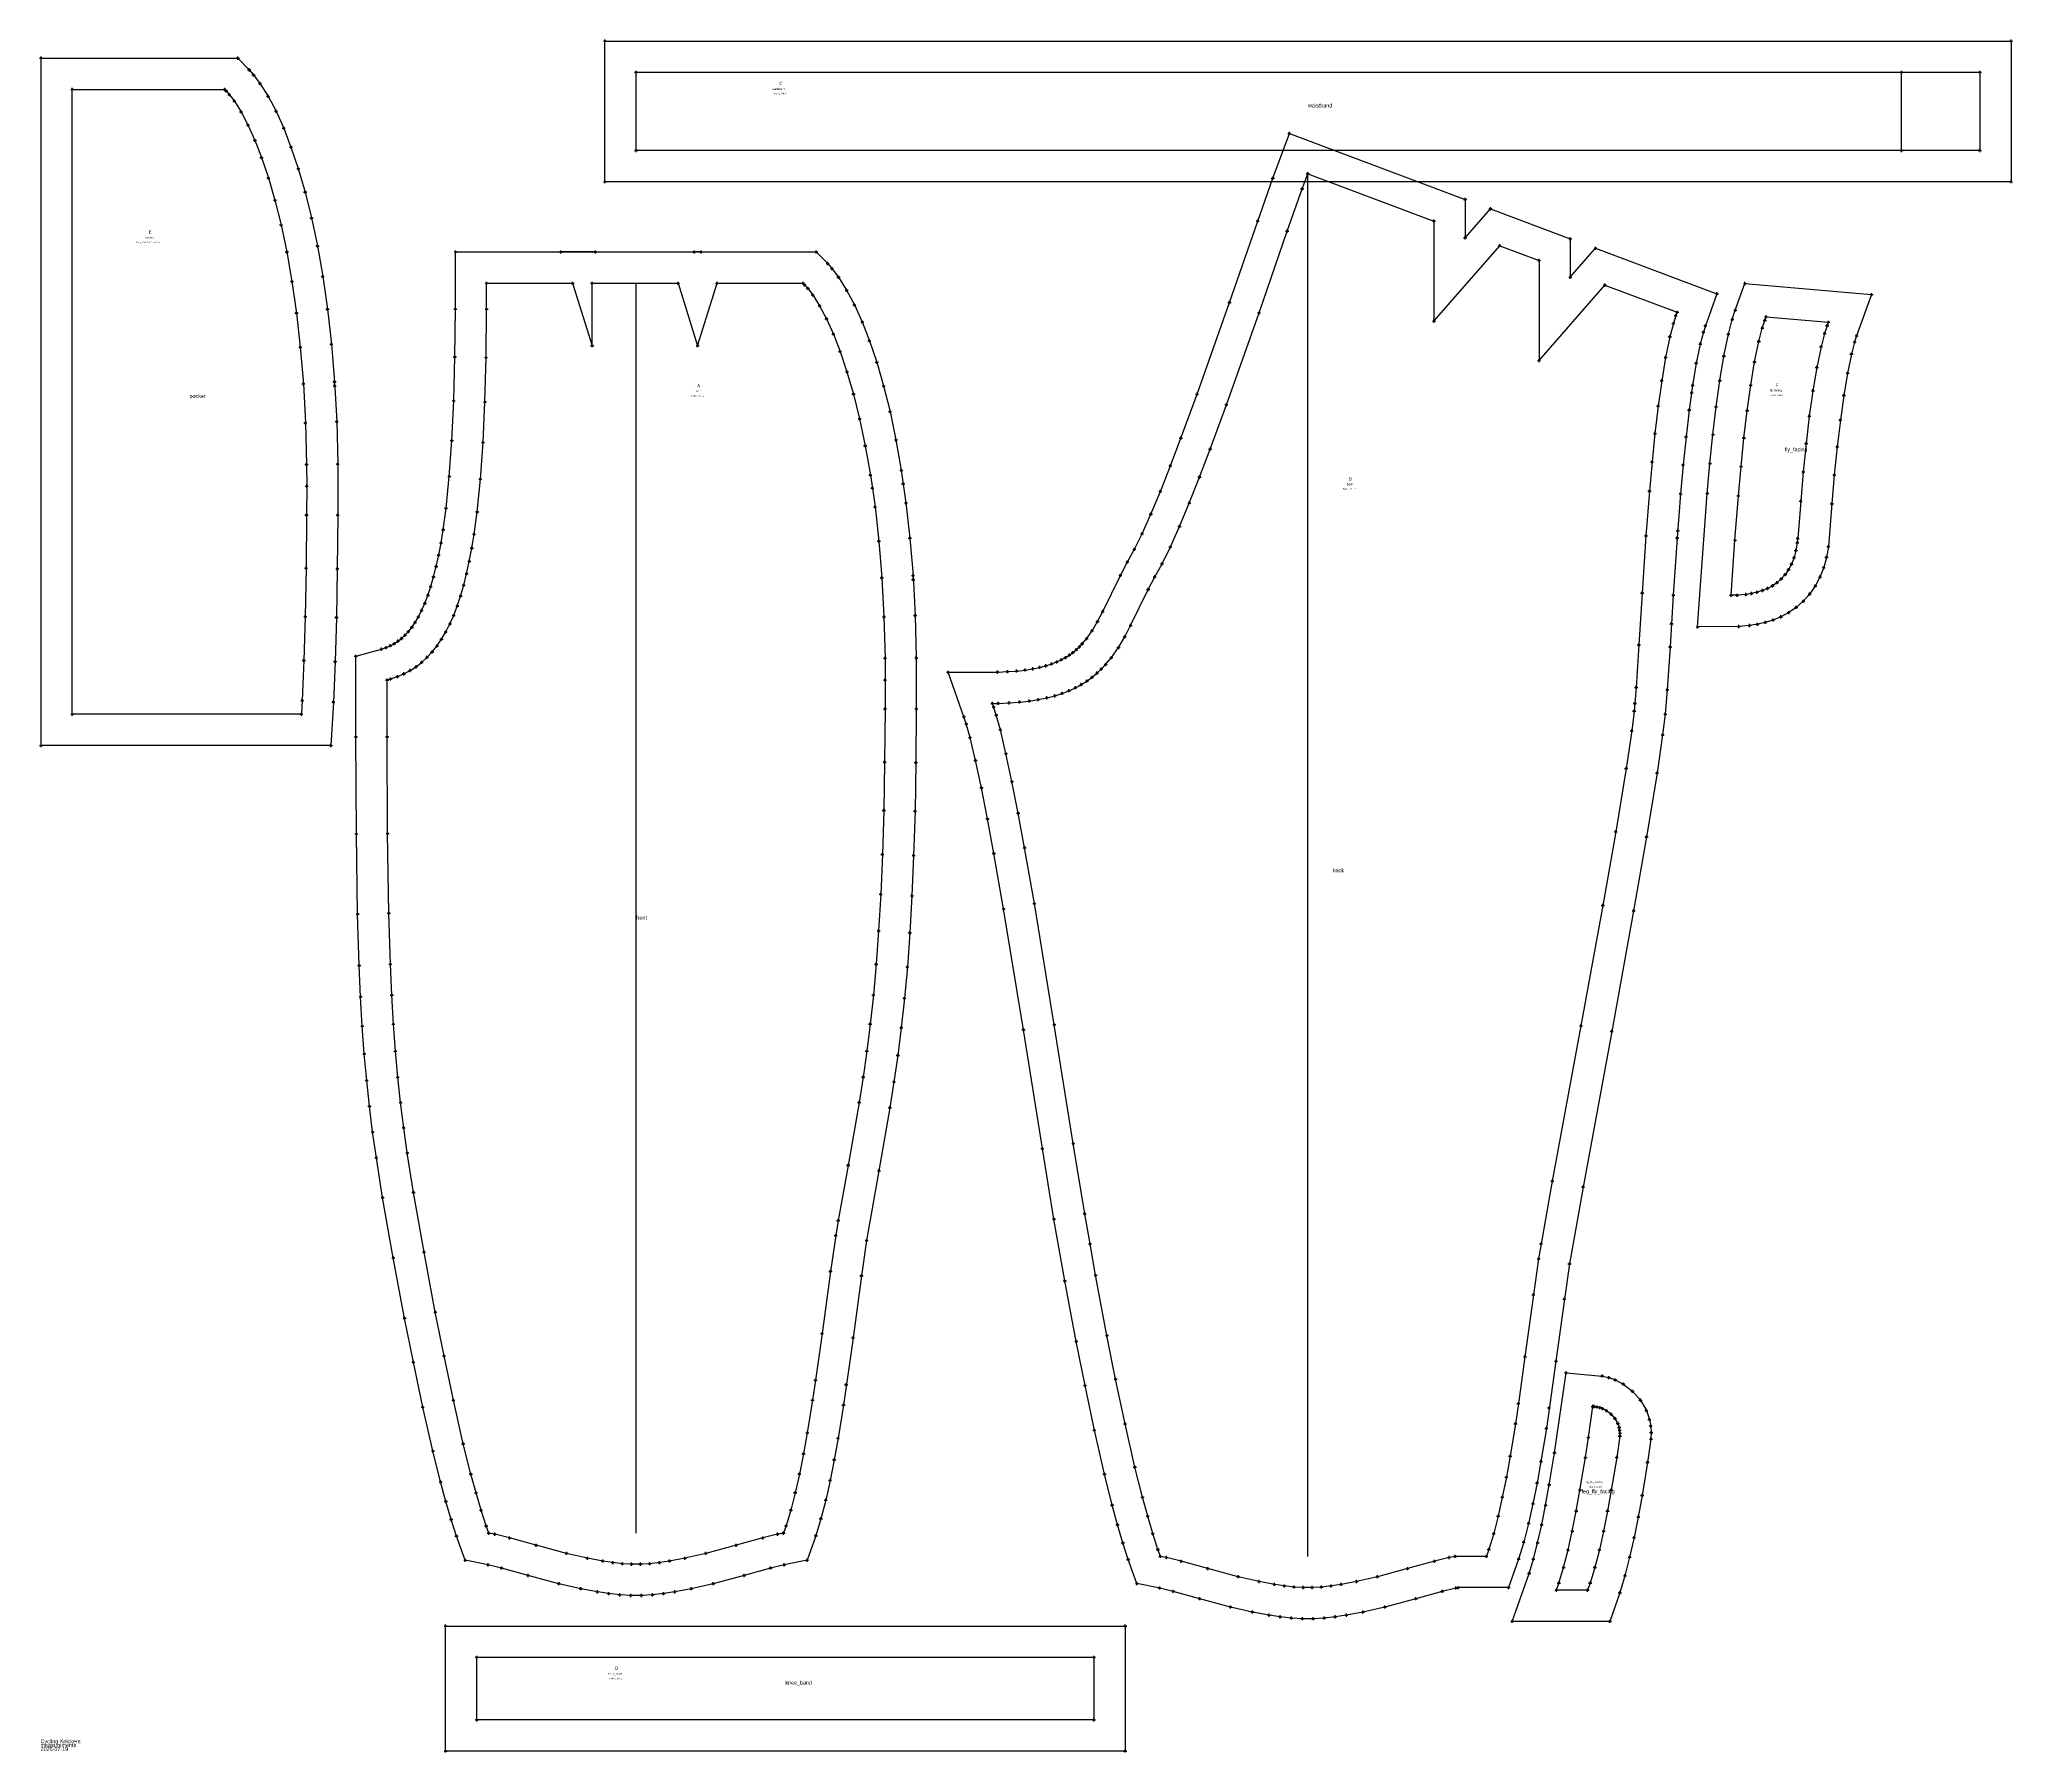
# Model space of a CAD drawing. Extents: x -1 to 1262, y -1 to 1096.
import ezdxf

# ---------------------------------------------------------------- set-up
doc = ezdxf.new("R2010")
doc.units = 0
doc.header["$PDMODE"] = 34
for name, color, linetype in [('1', 250, 'CONTINUOUS'), ('14', 250, 'CONTINUOUS'), ('15', 250, 'CONTINUOUS'), ('2', 250, 'CONTINUOUS'), ('3', 250, 'CONTINUOUS'), ('4', 250, 'CONTINUOUS'), ('7', 250, 'CONTINUOUS'), ('8', 250, 'CONTINUOUS'), ('80', 250, 'CONTINUOUS'), ('84', 250, 'CONTINUOUS'), ('85', 250, 'CONTINUOUS'), ('87', 250, 'CONTINUOUS')]:
    doc.layers.add(name, color=color, linetype=linetype)
doc.styles.add('YU GOTHIC UI', font='YU GOTHIC UI')
doc.styles.add('YU GOTHIC UI_BOLD', font='YU GOTHIC UI')

# ---------------------------------------------------------------- blocks, each defined once
blk = doc.blocks.new('FRONT')
at = {"layer": '1'}
blk.add_lwpolyline([(265.6, 959.5), (355.2, 959.5), (333, 959.5), (422.7, 959.5), (418.3, 959.5), (496.5, 959.5), (503.8, 952.1), (506.6, 948.8), (510.7, 943.4), (515.9, 935.1), (520.9, 925.6), (525.9, 914.7), (530.5, 902.7), (535.2, 888.9), (539.6, 873.8), (543.7, 857.3), (547.5, 839.3), (550.9, 819.8), (553.9, 798.9), (556.4, 776.4), (558.4, 752.4), (559.8, 726.8), (560.5, 699.7), (560.5, 667), (560.2, 632.7), (559.7, 601.6), (558.8, 573.2), (557.7, 547.4), (556.4, 523.7), (554.8, 501.9), (552.9, 481.8), (550.9, 463), (548.7, 445.3), (546.2, 428.3), (543.6, 411.8), (536.6, 371.4), (528.7, 326.7), (525.4, 304.2), (520, 264.5), (513.9, 221.4), (510.4, 200.2), (507.9, 186.4), (505.3, 173.2), (502.5, 160.6), (499.4, 148.7), (496.2, 137.8), (490.6, 122.1), (476, 119.2), (467.2, 117.1), (450.3, 112.4), (430.5, 107.1), (416.5, 103.9), (405.9, 101.9), (398.7, 100.8), (391.7, 100), (384.6, 99.6), (377.7, 99.6), (370.7, 100), (363.6, 100.8), (356.4, 101.9), (345.8, 103.9), (331.8, 107.1), (312, 112.4), (295.1, 117.1), (286.4, 119.2), (271.8, 122.1), (266.2, 137.6), (262.8, 148.2), (259.4, 159.8), (256, 172.3), (251.1, 192.1), (244.6, 220.2), (238.6, 248.9), (233, 277.1), (225.7, 315.8), (218.9, 354.3), (214.9, 379.8), (212.5, 396.3), (210.5, 412.7), (208.7, 429.3), (207.2, 446.3), (205.9, 464), (204.8, 482.8), (203.9, 502.8), (202.9, 535.7), (202.1, 587.1), (201.8, 649.1), (201.8, 700.7), (218.1, 705.3), (221.1, 706.3), (223.8, 707.5), (226.3, 708.8), (228.7, 710.4), (231, 712.1), (233.2, 714.2), (235.4, 716.5), (237.6, 719.2), (239.7, 722.4), (241.8, 725.9), (243.9, 730), (245.9, 734.6), (247.9, 739.7), (249.7, 745.3), (251.5, 751.5), (253.2, 758.2), (254.8, 765.5), (256.3, 773.3), (257.7, 781.7), (259.5, 795.5), (261.6, 815.9), (263.2, 838.8), (264.4, 864.2), (265.1, 892.3), (265.5, 923), (265.6, 959.5)], close=True, dxfattribs=at)
at = {"layer": '14'}
blk.add_lwpolyline([(285.5, 939.5), (340.5, 939.5), (353, 899.5), (353, 939.5), (408, 939.5), (420.5, 899.5), (433, 939.5), (488, 939.5), (489, 938.5), (491.1, 936.2), (494.2, 932), (498.6, 925.1), (503, 916.8), (507.4, 907), (511.7, 895.9), (516.1, 882.9), (520.3, 868.6), (524.2, 852.8), (527.8, 835.5), (531.1, 816.7), (532.4, 808.4), (534.1, 796.3), (536.5, 774.4), (538.4, 751), (539.8, 726), (540.5, 699.5), (540.5, 685.5), (540.5, 667.1), (540.2, 633), (539.7, 602.1), (538.8, 573.9), (537.7, 548.4), (536.4, 525), (534.8, 503.6), (533, 483.8), (531, 465.3), (528.8, 447.9), (526.5, 431.3), (523.9, 415.1), (516.9, 374.9), (510.5, 339.5), (508.9, 329.9), (505.6, 307), (500.2, 267.2), (496, 237.3), (494.1, 224.5), (490.7, 203.6), (488.3, 190.2), (485.7, 177.3), (483, 165.3), (480.2, 154.1), (477.1, 144.1), (475.5, 139.5), (471.7, 138.8), (462.2, 136.4), (445.1, 131.7), (425.7, 126.5), (412.4, 123.4), (402.5, 121.6), (396.1, 120.6), (389.9, 119.9), (384, 119.6), (378.3, 119.6), (372.4, 119.9), (366.2, 120.6), (359.8, 121.6), (350, 123.4), (336.7, 126.5), (317.2, 131.7), (300.2, 136.4), (290.7, 138.8), (286.8, 139.5), (285.2, 144.1), (281.9, 154.1), (278.7, 165.3), (275.4, 177.3), (270.5, 196.7), (264.2, 224.5), (258.2, 252.9), (252.6, 280.9), (245.4, 319.4), (238.7, 357.6), (234.7, 382.8), (232.4, 399), (230.4, 415.1), (228.6, 431.3), (227.1, 447.9), (225.8, 465.3), (224.8, 483.8), (223.9, 503.6), (222.9, 536.2), (222.1, 587.3), (221.8, 649.2), (221.8, 685.5), (224, 686.2), (228.4, 687.7), (232.5, 689.5), (236.5, 691.6), (240.3, 694), (243.9, 696.8), (247.3, 700), (250.6, 703.5), (253.7, 707.3), (256.6, 711.6), (259.3, 716.3), (262, 721.4), (264.4, 726.9), (266.7, 732.9), (268.8, 739.3), (270.8, 746.2), (272.7, 753.6), (274.4, 761.5), (276, 769.9), (277.4, 778.8), (279.4, 793.1), (281.5, 814.2), (283.2, 837.6), (284.4, 863.5), (285.1, 891.9), (285.5, 922.9), (285.5, 939.5)], close=True, dxfattribs=at)
at = {"layer": '2'}
for p in [(265.6, 959.5), (265.6, 959.5), (333, 959.5), (355.2, 959.5), (418.3, 959.5), (422.7, 959.5), (496.5, 959.5), (285.5, 939.5), (285.5, 939.5), (340.5, 939.5), (353, 939.5), (408, 939.5), (433, 939.5), (488, 939.5), (265.5, 923), (285.5, 922.9), (353, 899.5), (420.5, 899.5), (530.5, 902.7), (511.7, 895.9), (532.4, 808.4), (550.9, 819.8), (538.4, 751), (558.4, 752.4), (201.8, 700.7), (560.5, 699.7), (221.8, 685.5), (540.5, 685.5), (536.6, 371.4), (510.5, 339.5), (225.7, 315.8), (245.4, 319.4), (520, 264.5), (496, 237.3), (286.8, 139.5), (475.5, 139.5), (271.8, 122.1), (384, 119.6), (490.6, 122.1), (384.6, 99.6)]:
    blk.add_point(p, dxfattribs=at)
at = {"layer": '3'}
for p in [(503.8, 952.1), (506.6, 948.8), (489, 938.5), (491.1, 936.2), (510.7, 943.4), (515.9, 935.1), (494.2, 932), (498.6, 925.1), (520.9, 925.6), (503, 916.8), (525.9, 914.7), (507.4, 907), (265.1, 892.3), (285.1, 891.9), (535.2, 888.9), (516.1, 882.9), (539.6, 873.8), (264.4, 864.2), (284.4, 863.5), (520.3, 868.6), (524.2, 852.8), (543.7, 857.3), (263.2, 838.8), (283.2, 837.6), (527.8, 835.5), (547.5, 839.3), (261.6, 815.9), (281.5, 814.2), (531.1, 816.7), (534.1, 796.3), (553.9, 798.9), (259.5, 795.5), (279.4, 793.1), (256.3, 773.3), (257.7, 781.7), (277.4, 778.8), (536.5, 774.4), (556.4, 776.4), (253.2, 758.2), (254.8, 765.5), (274.4, 761.5), (276, 769.9), (249.7, 745.3), (251.5, 751.5), (270.8, 746.2), (272.7, 753.6), (245.9, 734.6), (247.9, 739.7), (266.7, 732.9), (268.8, 739.3), (239.7, 722.4), (241.8, 725.9), (243.9, 730), (262, 721.4), (264.4, 726.9), (539.8, 726), (559.8, 726.8), (223.8, 707.5), (226.3, 708.8), (228.7, 710.4), (231, 712.1), (233.2, 714.2), (235.4, 716.5), (237.6, 719.2), (253.7, 707.3), (256.6, 711.6), (259.3, 716.3), (218.1, 705.3), (221.1, 706.3), (243.9, 696.8), (247.3, 700), (250.6, 703.5), (540.5, 699.5), (224, 686.2), (228.4, 687.7), (232.5, 689.5), (236.5, 691.6), (240.3, 694), (540.5, 667.1), (560.5, 667), (201.8, 649.1), (221.8, 649.2), (540.2, 633), (560.2, 632.7), (539.7, 602.1), (559.7, 601.6), (202.1, 587.1), (222.1, 587.3), (538.8, 573.9), (558.8, 573.2), (537.7, 548.4), (557.7, 547.4), (202.9, 535.7), (222.9, 536.2), (536.4, 525), (556.4, 523.7), (203.9, 502.8), (223.9, 503.6), (534.8, 503.6), (554.8, 501.9), (204.8, 482.8), (224.8, 483.8), (533, 483.8), (552.9, 481.8), (205.9, 464), (225.8, 465.3), (531, 465.3), (550.9, 463), (207.2, 446.3), (227.1, 447.9), (528.8, 447.9), (548.7, 445.3), (228.6, 431.3), (526.5, 431.3), (208.7, 429.3), (546.2, 428.3), (210.5, 412.7), (230.4, 415.1), (523.9, 415.1), (543.6, 411.8), (212.5, 396.3), (232.4, 399), (214.9, 379.8), (234.7, 382.8), (516.9, 374.9), (218.9, 354.3), (238.7, 357.6), (508.9, 329.9), (528.7, 326.7), (505.6, 307), (525.4, 304.2), (252.6, 280.9), (233, 277.1), (500.2, 267.2), (258.2, 252.9), (238.6, 248.9), (244.6, 220.2), (264.2, 224.5), (494.1, 224.5), (513.9, 221.4), (490.7, 203.6), (251.1, 192.1), (270.5, 196.7), (488.3, 190.2), (510.4, 200.2), (275.4, 177.3), (485.7, 177.3), (507.9, 186.4), (256, 172.3), (278.7, 165.3), (483, 165.3), (505.3, 173.2), (259.4, 159.8), (281.9, 154.1), (480.2, 154.1), (502.5, 160.6), (262.8, 148.2), (285.2, 144.1), (477.1, 144.1), (499.4, 148.7), (266.2, 137.6), (290.7, 138.8), (300.2, 136.4), (317.2, 131.7), (336.7, 126.5), (425.7, 126.5), (445.1, 131.7), (462.2, 136.4), (471.7, 138.8), (496.2, 137.8), (286.4, 119.2), (295.1, 117.1), (350, 123.4), (359.8, 121.6), (366.2, 120.6), (372.4, 119.9), (378.3, 119.6), (389.9, 119.9), (396.1, 120.6), (402.5, 121.6), (412.4, 123.4), (467.2, 117.1), (476, 119.2), (312, 112.4), (331.8, 107.1), (345.8, 103.9), (356.4, 101.9), (405.9, 101.9), (416.5, 103.9), (430.5, 107.1), (450.3, 112.4), (363.6, 100.8), (370.7, 100), (377.7, 99.6), (391.7, 100), (398.7, 100.8)]:
    blk.add_point(p, dxfattribs=at)
at = {"layer": '4'}
for p in [(530.5, 902.7, 10), (558.5, 749.8, 10)]:
    blk.add_point(p, dxfattribs=at)
at = {"layer": '7'}
blk.add_line((381.2, 139.5), (381.2, 939.5), dxfattribs=at)
at = {"layer": '80'}
for p in [(552.1, 811.2, 10), (515.6, 234.5, 10)]:
    blk.add_point(p, dxfattribs=at)
at = {"layer": '84'}
blk.add_lwpolyline([(265.6, 959.5), (355.2, 959.5), (333, 959.5), (422.7, 959.5), (418.3, 959.5), (496.5, 959.5), (503.8, 952.1), (506.6, 948.8), (510.7, 943.4), (515.9, 935.1), (520.9, 925.6), (525.9, 914.7), (530.5, 902.7), (535.2, 888.9), (539.6, 873.8), (543.7, 857.3), (547.5, 839.3), (550.9, 819.8), (553.9, 798.9), (556.4, 776.4), (558.4, 752.4), (559.8, 726.8), (560.5, 699.7), (560.5, 667), (560.2, 632.7), (559.7, 601.6), (558.8, 573.2), (557.7, 547.4), (556.4, 523.7), (554.8, 501.9), (552.9, 481.8), (550.9, 463), (548.7, 445.3), (546.2, 428.3), (543.6, 411.8), (536.6, 371.4), (528.7, 326.7), (525.4, 304.2), (520, 264.5), (513.9, 221.4), (510.4, 200.2), (507.9, 186.4), (505.3, 173.2), (502.5, 160.6), (499.4, 148.7), (496.2, 137.8), (490.6, 122.1), (476, 119.2), (467.2, 117.1), (450.3, 112.4), (430.5, 107.1), (416.5, 103.9), (405.9, 101.9), (398.7, 100.8), (391.7, 100), (384.6, 99.6), (377.7, 99.6), (370.7, 100), (363.6, 100.8), (356.4, 101.9), (345.8, 103.9), (331.8, 107.1), (312, 112.4), (295.1, 117.1), (286.4, 119.2), (271.8, 122.1), (266.2, 137.6), (262.8, 148.2), (259.4, 159.8), (256, 172.3), (251.1, 192.1), (244.6, 220.2), (238.6, 248.9), (233, 277.1), (225.7, 315.8), (218.9, 354.3), (214.9, 379.8), (212.5, 396.3), (210.5, 412.7), (208.7, 429.3), (207.2, 446.3), (205.9, 464), (204.8, 482.8), (203.9, 502.8), (202.9, 535.7), (202.1, 587.1), (201.8, 649.1), (201.8, 700.7), (218.1, 705.3), (221.1, 706.3), (223.8, 707.5), (226.3, 708.8), (228.7, 710.4), (231, 712.1), (233.2, 714.2), (235.4, 716.5), (237.6, 719.2), (239.7, 722.4), (241.8, 725.9), (243.9, 730), (245.9, 734.6), (247.9, 739.7), (249.7, 745.3), (251.5, 751.5), (253.2, 758.2), (254.8, 765.5), (256.3, 773.3), (257.7, 781.7), (259.5, 795.5), (261.6, 815.9), (263.2, 838.8), (264.4, 864.2), (265.1, 892.3), (265.5, 923), (265.6, 959.5)], close=True, dxfattribs=at)
at = {"layer": '87'}
blk.add_lwpolyline([(285.5, 939.5), (340.5, 939.5), (353, 899.5), (353, 939.5), (408, 939.5), (420.5, 899.5), (433, 939.5), (488, 939.5), (489, 938.5), (491.1, 936.2), (494.2, 932), (498.6, 925.1), (503, 916.8), (507.4, 907), (511.7, 895.9), (516.1, 882.9), (520.3, 868.6), (524.2, 852.8), (527.8, 835.5), (531.1, 816.7), (532.4, 808.4), (534.1, 796.3), (536.5, 774.4), (538.4, 751), (539.8, 726), (540.5, 699.5), (540.5, 685.5), (540.5, 667.1), (540.2, 633), (539.7, 602.1), (538.8, 573.9), (537.7, 548.4), (536.4, 525), (534.8, 503.6), (533, 483.8), (531, 465.3), (528.8, 447.9), (526.5, 431.3), (523.9, 415.1), (516.9, 374.9), (510.5, 339.5), (508.9, 329.9), (505.6, 307), (500.2, 267.2), (496, 237.3), (494.1, 224.5), (490.7, 203.6), (488.3, 190.2), (485.7, 177.3), (483, 165.3), (480.2, 154.1), (477.1, 144.1), (475.5, 139.5), (471.7, 138.8), (462.2, 136.4), (445.1, 131.7), (425.7, 126.5), (412.4, 123.4), (402.5, 121.6), (396.1, 120.6), (389.9, 119.9), (384, 119.6), (378.3, 119.6), (372.4, 119.9), (366.2, 120.6), (359.8, 121.6), (350, 123.4), (336.7, 126.5), (317.2, 131.7), (300.2, 136.4), (290.7, 138.8), (286.8, 139.5), (285.2, 144.1), (281.9, 154.1), (278.7, 165.3), (275.4, 177.3), (270.5, 196.7), (264.2, 224.5), (258.2, 252.9), (252.6, 280.9), (245.4, 319.4), (238.7, 357.6), (234.7, 382.8), (232.4, 399), (230.4, 415.1), (228.6, 431.3), (227.1, 447.9), (225.8, 465.3), (224.8, 483.8), (223.9, 503.6), (222.9, 536.2), (222.1, 587.3), (221.8, 649.2), (221.8, 685.5), (224, 686.2), (228.4, 687.7), (232.5, 689.5), (236.5, 691.6), (240.3, 694), (243.9, 696.8), (247.3, 700), (250.6, 703.5), (253.7, 707.3), (256.6, 711.6), (259.3, 716.3), (262, 721.4), (264.4, 726.9), (266.7, 732.9), (268.8, 739.3), (270.8, 746.2), (272.7, 753.6), (274.4, 761.5), (276, 769.9), (277.4, 778.8), (279.4, 793.1), (281.5, 814.2), (283.2, 837.6), (284.4, 863.5), (285.1, 891.9), (285.5, 922.9), (285.5, 939.5)], close=True, dxfattribs=at)
at = {"layer": '1'}
for s, height, style, p in [('A', 2.12, 'YU GOTHIC UI_BOLD', (420.3, 872.9)), ('Fabric, Cut 2', 1.058, 'YU GOTHIC UI', (416.6, 867)), ('front', 1.32, 'YU GOTHIC UI_BOLD', (419, 869.8))]:
    blk.add_text(s, height=height, dxfattribs=dict(at, style=style)).set_placement(p)
at = {"layer": '1', "flags": 2}
for p in [(525.9, 914.7), (550.9, 819.8), (558.4, 752.4), (520, 264.5)]:
    blk.add_attdef('Dependency', p, '', height=3, dxfattribs=at)
at = {"layer": '15'}
blk.add_text('front', height=2.5, dxfattribs=at).set_placement((381.2, 532.1))
blk = doc.blocks.new('POCKET')
at = {"layer": '1'}
blk.add_lwpolyline([(0.3, 1083.6), (126.2, 1083.6), (133.5, 1076.1), (136.3, 1072.8), (140.4, 1067.4), (145.6, 1059.2), (150.7, 1049.6), (155.6, 1038.8), (160.2, 1026.7), (164.9, 1012.9), (169.3, 997.9), (173.4, 981.3), (177.2, 963.4), (180.6, 943.9), (183.6, 922.9), (186.1, 900.4), (188.1, 876.4), (189.5, 850.9), (190.2, 823.8), (190.2, 791.1), (189.9, 756.8), (189.4, 725.6), (188.5, 697.3), (187.4, 671.4), (185.8, 643.6), (0.3, 643.6), (0.3, 1083.6)], close=True, dxfattribs=at)
at = {"layer": '14'}
blk.add_lwpolyline([(20.3, 1063.6), (117.8, 1063.6), (118.8, 1062.6), (120.8, 1060.2), (124, 1056.1), (128.3, 1049.2), (132.7, 1040.8), (137.1, 1031), (141.4, 1019.9), (145.8, 1006.9), (150, 992.7), (153.9, 976.9), (157.6, 959.6), (160.9, 940.7), (163.8, 920.4), (166.2, 898.5), (168.2, 875.1), (169.5, 850.1), (170.2, 823.5), (170.3, 809.6), (170.2, 791.1), (169.9, 757.1), (169.4, 726.1), (168.5, 698), (167.5, 672.4), (166.9, 663.6), (20.3, 663.6), (20.3, 1063.6)], close=True, dxfattribs=at)
at = {"layer": '2'}
for p in [(0.3, 1083.6), (0.3, 1083.6), (126.2, 1083.6), (20.3, 1063.6), (20.3, 1063.6), (117.8, 1063.6), (160.2, 1026.7), (141.4, 1019.9), (168.2, 875.1), (188.1, 876.4), (20.3, 663.6), (166.9, 663.6), (0.3, 643.6), (185.8, 643.6)]:
    blk.add_point(p, dxfattribs=at)
at = {"layer": '3'}
for p in [(133.5, 1076.1), (118.8, 1062.6), (136.3, 1072.8), (140.4, 1067.4), (120.8, 1060.2), (124, 1056.1), (128.3, 1049.2), (145.6, 1059.2), (150.7, 1049.6), (132.7, 1040.8), (155.6, 1038.8), (137.1, 1031), (164.9, 1012.9), (145.8, 1006.9), (169.3, 997.9), (150, 992.7), (153.9, 976.9), (173.4, 981.3), (177.2, 963.4), (157.6, 959.6), (160.9, 940.7), (180.6, 943.9), (183.6, 922.9), (163.8, 920.4), (166.2, 898.5), (186.1, 900.4), (169.5, 850.1), (189.5, 850.9), (170.2, 823.5), (190.2, 823.8), (170.3, 809.6), (170.2, 791.1), (190.2, 791.1), (169.9, 757.1), (189.9, 756.8), (169.4, 726.1), (189.4, 725.6), (168.5, 698), (188.5, 697.3), (167.5, 672.4), (187.4, 671.4)]:
    blk.add_point(p, dxfattribs=at)
at = {"layer": '4'}
for p in [(160.2, 1026.7, 10), (188.2, 873.9, 10)]:
    blk.add_point(p, dxfattribs=at)
at = {"layer": '7'}
blk.add_line((20.3, 663.6), (20.3, 1063.6), dxfattribs=at)
at = {"layer": '84'}
blk.add_lwpolyline([(0.3, 1083.6), (126.2, 1083.6), (133.5, 1076.1), (136.3, 1072.8), (140.4, 1067.4), (145.6, 1059.2), (150.7, 1049.6), (155.6, 1038.8), (160.2, 1026.7), (164.9, 1012.9), (169.3, 997.9), (173.4, 981.3), (177.2, 963.4), (180.6, 943.9), (183.6, 922.9), (186.1, 900.4), (188.1, 876.4), (189.5, 850.9), (190.2, 823.8), (190.2, 791.1), (189.9, 756.8), (189.4, 725.6), (188.5, 697.3), (187.4, 671.4), (185.8, 643.6), (0.3, 643.6), (0.3, 1083.6)], close=True, dxfattribs=at)
at = {"layer": '87'}
blk.add_lwpolyline([(20.3, 1063.6), (117.8, 1063.6), (118.8, 1062.6), (120.8, 1060.2), (124, 1056.1), (128.3, 1049.2), (132.7, 1040.8), (137.1, 1031), (141.4, 1019.9), (145.8, 1006.9), (150, 992.7), (153.9, 976.9), (157.6, 959.6), (160.9, 940.7), (163.8, 920.4), (166.2, 898.5), (168.2, 875.1), (169.5, 850.1), (170.2, 823.5), (170.3, 809.6), (170.2, 791.1), (169.9, 757.1), (169.4, 726.1), (168.5, 698), (167.5, 672.4), (166.9, 663.6), (20.3, 663.6), (20.3, 1063.6)], close=True, dxfattribs=at)
at = {"layer": '1'}
for s, height, style, p in [('E', 2.12, 'YU GOTHIC UI_BOLD', (69.4, 971.2)), ('Lining, Cut 2 or 1 on fold', 1.058, 'YU GOTHIC UI', (60.4, 965.2)), ('pocket', 1.32, 'YU GOTHIC UI_BOLD', (66.8, 968.1))]:
    blk.add_text(s, height=height, dxfattribs=dict(at, style=style)).set_placement(p)
at = {"layer": '1', "flags": 2}
for p in [(155.6, 1038.8), (188.1, 876.4)]:
    blk.add_attdef('Dependency', p, '', height=3, dxfattribs=at)
at = {"layer": '15'}
blk.add_text('pocket', height=2.5, dxfattribs=at).set_placement((95.3, 866.1))
blk = doc.blocks.new('LEG_FLY_FACING')
at = {"layer": '1'}
blk.add_lwpolyline([(976.4, 242.1), (999.5, 240), (1003.8, 239), (1007.8, 237.5), (1013, 234.9), (1018.9, 230.3), (1024, 224.6), (1027.8, 218), (1029.7, 212.3), (1030.6, 208.1), (1030.9, 203.8), (1030.7, 199.7), (1028.5, 184.8), (1025.1, 163.6), (1022.6, 149.8), (1019.9, 136.6), (1017.1, 124), (1014.1, 112.2), (1010.8, 101.3), (1004.4, 83), (942, 83), (952.8, 113.7), (955.5, 122.9), (958.2, 133.3), (960.8, 144.9), (963.3, 157.3), (965.6, 170.4), (969, 190.9), (976.4, 242.1)], close=True, dxfattribs=at)
at = {"layer": '14'}
blk.add_lwpolyline([(993.5, 220.5), (994.4, 220.5), (996.2, 220.2), (998, 219.8), (999.8, 219.2), (1002.2, 217.9), (1005.2, 215.6), (1007.6, 212.9), (1009.5, 209.7), (1010.4, 207.1), (1010.7, 205.3), (1010.9, 203.5), (1010.8, 201.6), (1008.8, 187.9), (1005.3, 167), (1002.9, 153.6), (1000.4, 140.7), (997.7, 128.7), (994.8, 117.5), (991.8, 107.5), (990.2, 103), (970.2, 103), (971.8, 107.5), (974.8, 117.5), (977.7, 128.7), (980.4, 140.7), (982.9, 153.6), (985.3, 167), (988.8, 187.9), (990.7, 200.7), (993.5, 220.5)], close=True, dxfattribs=at)
at = {"layer": '2'}
for p in [(976.4, 242.1), (976.4, 242.1), (993.5, 220.5), (993.5, 220.5), (969, 190.9), (990.7, 200.7), (1010.8, 201.6), (1030.7, 199.7), (970.2, 103), (990.2, 103), (942, 83), (1004.4, 83)]:
    blk.add_point(p, dxfattribs=at)
at = {"layer": '3'}
for p in [(999.5, 240), (1003.8, 239), (1007.8, 237.5), (1013, 234.9), (1018.9, 230.3), (994.4, 220.5), (996.2, 220.2), (998, 219.8), (999.8, 219.2), (1002.2, 217.9), (1005.2, 215.6), (1024, 224.6), (1027.8, 218), (1007.6, 212.9), (1009.5, 209.7), (1010.4, 207.1), (1010.7, 205.3), (1010.9, 203.5), (1029.7, 212.3), (1030.6, 208.1), (1030.9, 203.8), (988.8, 187.9), (1008.8, 187.9), (1028.5, 184.8), (965.6, 170.4), (985.3, 167), (1005.3, 167), (963.3, 157.3), (982.9, 153.6), (1002.9, 153.6), (1025.1, 163.6), (960.8, 144.9), (980.4, 140.7), (1000.4, 140.7), (1022.6, 149.8), (958.2, 133.3), (977.7, 128.7), (997.7, 128.7), (1019.9, 136.6), (952.8, 113.7), (955.5, 122.9), (974.8, 117.5), (994.8, 117.5), (1017.1, 124), (971.8, 107.5), (991.8, 107.5), (1010.8, 101.3), (1014.1, 112.2)]:
    blk.add_point(p, dxfattribs=at)
at = {"layer": '84'}
blk.add_lwpolyline([(976.4, 242.1), (999.5, 240), (1003.8, 239), (1007.8, 237.5), (1013, 234.9), (1018.9, 230.3), (1024, 224.6), (1027.8, 218), (1029.7, 212.3), (1030.6, 208.1), (1030.9, 203.8), (1030.7, 199.7), (1028.5, 184.8), (1025.1, 163.6), (1022.6, 149.8), (1019.9, 136.6), (1017.1, 124), (1014.1, 112.2), (1010.8, 101.3), (1004.4, 83), (942, 83), (952.8, 113.7), (955.5, 122.9), (958.2, 133.3), (960.8, 144.9), (963.3, 157.3), (965.6, 170.4), (969, 190.9), (976.4, 242.1)], close=True, dxfattribs=at)
at = {"layer": '87'}
blk.add_lwpolyline([(993.5, 220.5), (994.4, 220.5), (996.2, 220.2), (998, 219.8), (999.8, 219.2), (1002.2, 217.9), (1005.2, 215.6), (1007.6, 212.9), (1009.5, 209.7), (1010.4, 207.1), (1010.7, 205.3), (1010.9, 203.5), (1010.8, 201.6), (1008.8, 187.9), (1005.3, 167), (1002.9, 153.6), (1000.4, 140.7), (997.7, 128.7), (994.8, 117.5), (991.8, 107.5), (990.2, 103), (970.2, 103), (971.8, 107.5), (974.8, 117.5), (977.7, 128.7), (980.4, 140.7), (982.9, 153.6), (985.3, 167), (988.8, 187.9), (990.7, 200.7), (993.5, 220.5)], close=True, dxfattribs=at)
at = {"layer": '1'}
for s, height, style, p in [('leg_fly_facing', 1.323, 'YU GOTHIC UI_BOLD', (988.7, 171.5)), ('Fabric, Cut 4', 1.058, 'YU GOTHIC UI', (990.9, 168.6))]:
    blk.add_text(s, height=height, dxfattribs=dict(at, style=style)).set_placement(p)
at = {"layer": '15'}
blk.add_text('leg_fly_facing', height=2.5, dxfattribs=at).set_placement((986.4, 165))
blk = doc.blocks.new('FLY_FACING')
at = {"layer": '1'}
blk.add_lwpolyline([(1090.9, 939.3), (1172, 932.2), (1162.4, 905.8), (1161.1, 901.7), (1159.1, 894.2), (1156.6, 881.9), (1154.2, 867.7), (1152, 851.9), (1150, 834.8), (1148.1, 816.8), (1146.5, 798.3), (1144.3, 770.9), (1143.1, 764), (1141.3, 757.5), (1138.9, 751.4), (1135.9, 745.7), (1132.3, 740.5), (1128.2, 735.9), (1123.7, 732), (1118.9, 728.7), (1113.9, 726), (1108.9, 723.9), (1103.9, 722.4), (1098.9, 721.2), (1093.9, 720.4), (1086.9, 719.8), (1060.6, 719.5), (1066.8, 805), (1068.5, 824.1), (1070.4, 842.6), (1072.4, 860.4), (1074.8, 877.2), (1077.4, 892.8), (1080.3, 906.9), (1082.8, 916.3), (1084.7, 922.2), (1090.9, 939.3)], close=True, dxfattribs=at)
at = {"layer": '14'}
blk.add_lwpolyline([(1104.4, 918), (1144.3, 914.5), (1143.5, 912.3), (1141.9, 907.3), (1139.6, 898.8), (1136.9, 885.6), (1134.4, 870.7), (1132.1, 854.4), (1130.1, 836.9), (1128.2, 818.7), (1126.6, 800), (1124.7, 776.2), (1124.4, 773.4), (1123.5, 768.4), (1122.3, 763.8), (1120.7, 759.7), (1118.8, 756.1), (1116.6, 753), (1114.1, 750.2), (1111.4, 747.8), (1108.5, 745.8), (1105.3, 744.1), (1102.1, 742.8), (1098.6, 741.7), (1095.1, 740.9), (1091.5, 740.3), (1085.9, 739.8), (1082.1, 739.8), (1084.5, 775), (1086.7, 803.4), (1088.4, 822.2), (1090.2, 840.4), (1092.3, 857.9), (1094.6, 874.2), (1097, 889.1), (1099.8, 902.3), (1102, 910.8), (1103.6, 915.7), (1104.4, 918)], close=True, dxfattribs=at)
at = {"layer": '2'}
for p in [(1090.9, 939.3), (1090.9, 939.3), (1084.7, 922.2), (1172, 932.2), (1103.6, 915.7), (1104.4, 918), (1104.4, 918), (1144.3, 914.5), (1146.5, 798.3), (1084.5, 775), (1124.7, 776.2), (1082.1, 739.8), (1060.6, 719.5)]:
    blk.add_point(p, dxfattribs=at)
at = {"layer": '3'}
for p in [(1082.8, 916.3), (1102, 910.8), (1143.5, 912.3), (1080.3, 906.9), (1099.8, 902.3), (1139.6, 898.8), (1141.9, 907.3), (1161.1, 901.7), (1162.4, 905.8), (1077.4, 892.8), (1097, 889.1), (1136.9, 885.6), (1159.1, 894.2), (1074.8, 877.2), (1094.6, 874.2), (1156.6, 881.9), (1072.4, 860.4), (1134.4, 870.7), (1154.2, 867.7), (1092.3, 857.9), (1132.1, 854.4), (1152, 851.9), (1070.4, 842.6), (1090.2, 840.4), (1130.1, 836.9), (1150, 834.8), (1068.5, 824.1), (1088.4, 822.2), (1128.2, 818.7), (1148.1, 816.8), (1066.8, 805), (1086.7, 803.4), (1126.6, 800), (1124.4, 773.4), (1144.3, 770.9), (1120.7, 759.7), (1122.3, 763.8), (1123.5, 768.4), (1143.1, 764), (1108.5, 745.8), (1111.4, 747.8), (1114.1, 750.2), (1116.6, 753), (1118.8, 756.1), (1135.9, 745.7), (1138.9, 751.4), (1141.3, 757.5), (1085.9, 739.8), (1091.5, 740.3), (1095.1, 740.9), (1098.6, 741.7), (1102.1, 742.8), (1105.3, 744.1), (1128.2, 735.9), (1132.3, 740.5), (1093.9, 720.4), (1098.9, 721.2), (1103.9, 722.4), (1108.9, 723.9), (1113.9, 726), (1118.9, 728.7), (1123.7, 732), (1086.9, 719.8)]:
    blk.add_point(p, dxfattribs=at)
at = {"layer": '84'}
blk.add_lwpolyline([(1090.9, 939.3), (1172, 932.2), (1162.4, 905.8), (1161.1, 901.7), (1159.1, 894.2), (1156.6, 881.9), (1154.2, 867.7), (1152, 851.9), (1150, 834.8), (1148.1, 816.8), (1146.5, 798.3), (1144.3, 770.9), (1143.1, 764), (1141.3, 757.5), (1138.9, 751.4), (1135.9, 745.7), (1132.3, 740.5), (1128.2, 735.9), (1123.7, 732), (1118.9, 728.7), (1113.9, 726), (1108.9, 723.9), (1103.9, 722.4), (1098.9, 721.2), (1093.9, 720.4), (1086.9, 719.8), (1060.6, 719.5), (1066.8, 805), (1068.5, 824.1), (1070.4, 842.6), (1072.4, 860.4), (1074.8, 877.2), (1077.4, 892.8), (1080.3, 906.9), (1082.8, 916.3), (1084.7, 922.2), (1090.9, 939.3)], close=True, dxfattribs=at)
at = {"layer": '87'}
blk.add_lwpolyline([(1104.4, 918), (1144.3, 914.5), (1143.5, 912.3), (1141.9, 907.3), (1139.6, 898.8), (1136.9, 885.6), (1134.4, 870.7), (1132.1, 854.4), (1130.1, 836.9), (1128.2, 818.7), (1126.6, 800), (1124.7, 776.2), (1124.4, 773.4), (1123.5, 768.4), (1122.3, 763.8), (1120.7, 759.7), (1118.8, 756.1), (1116.6, 753), (1114.1, 750.2), (1111.4, 747.8), (1108.5, 745.8), (1105.3, 744.1), (1102.1, 742.8), (1098.6, 741.7), (1095.1, 740.9), (1091.5, 740.3), (1085.9, 739.8), (1082.1, 739.8), (1084.5, 775), (1086.7, 803.4), (1088.4, 822.2), (1090.2, 840.4), (1092.3, 857.9), (1094.6, 874.2), (1097, 889.1), (1099.8, 902.3), (1102, 910.8), (1103.6, 915.7), (1104.4, 918)], close=True, dxfattribs=at)
at = {"layer": '1'}
for s, height, style, p in [('fly_facing', 1.32, 'YU GOTHIC UI_BOLD', (1106.8, 870.3)), ('F', 2.12, 'YU GOTHIC UI_BOLD', (1110.9, 873.3)), ('Fabric, Cut 2', 1.058, 'YU GOTHIC UI', (1106.9, 867.4))]:
    blk.add_text(s, height=height, dxfattribs=dict(at, style=style)).set_placement(p)
at = {"layer": '15'}
blk.add_text('fly_facing', height=2.5, dxfattribs=at).set_placement((1116.3, 831.9))
blk = doc.blocks.new('BACK')
at = {"layer": '1'}
blk.add_lwpolyline([(799.3, 1035.4), (911.8, 993.2), (911.8, 968.6), (928, 987.1), (979.1, 967.9), (979.1, 943.3), (995.3, 961.9), (1073, 932.7), (1065.6, 912.2), (1064.3, 908.1), (1062.3, 900.6), (1059.7, 888.3), (1057.4, 874.1), (1055.2, 858.3), (1053.2, 841.2), (1051.3, 823.2), (1049.7, 804.7), (1047.5, 776.5), (1045, 739.8), (1043, 706.7), (1041.2, 679.3), (1039.9, 663.6), (1038.2, 650.4), (1034.6, 626), (1027.9, 585.1), (1019.6, 537.7), (1005.6, 460.6), (987.3, 361), (978.6, 311.8), (975.3, 289.3), (969.9, 249.5), (963.8, 206.5), (960.3, 185.3), (957.8, 171.5), (955.2, 158.3), (952.4, 145.7), (949.3, 133.8), (946, 122.9), (939.6, 104.6), (907.4, 104.6), (905.9, 104.3), (897.1, 102.2), (880.2, 97.5), (860.4, 92.2), (846.4, 89), (835.8, 87), (828.6, 85.9), (821.6, 85.1), (814.5, 84.7), (807.6, 84.7), (800.6, 85.1), (793.5, 85.9), (786.3, 87), (775.7, 89), (761.7, 92.2), (741.9, 97.5), (725, 102.2), (716.3, 104.3), (701.7, 107.2), (696.1, 122.7), (692.7, 133.3), (689.3, 144.9), (685.9, 157.4), (681, 177.2), (674.5, 205.3), (668.5, 234), (662.9, 262.2), (655.6, 300.9), (648.6, 340.5), (641.2, 385.6), (629.1, 461.7), (616.4, 539), (610.1, 574.6), (606.1, 596.6), (602.2, 616.5), (598.4, 634), (594.9, 648.7), (592.5, 657.4), (591, 662), (580.9, 690.5), (612.5, 690.6), (618.9, 690.9), (624.7, 691.3), (630.1, 691.9), (635, 692.7), (639.4, 693.6), (643.4, 694.6), (647.1, 695.8), (650.4, 697.1), (653.3, 698.5), (656, 699.9), (658.5, 701.5), (660.7, 703.1), (662.9, 704.9), (664.9, 706.8), (666.7, 708.7), (669.5, 712), (673, 717.1), (676.5, 722.9), (679.8, 729.4), (691.1, 752.5), (695.6, 761.1), (700.1, 769.2), (705, 779.2), (710.6, 791.7), (716.7, 806.3), (723.1, 822.7), (729.8, 840.3), (740.2, 868.5), (761, 927.2), (779, 979.3), (788.7, 1006.7), (799.3, 1035.4)], close=True, dxfattribs=at)
at = {"layer": '14'}
blk.add_lwpolyline([(811.1, 1009.6), (891.8, 979.3), (891.8, 915.2), (933.9, 963.5), (959.1, 954.1), (959.1, 890), (1001.2, 938.3), (1047.5, 920.9), (1046.6, 918.7), (1045.1, 913.7), (1042.8, 905.2), (1040.1, 892), (1037.6, 877.1), (1035.3, 860.8), (1033.3, 843.3), (1031.4, 825.1), (1029.8, 806.4), (1027.5, 777.9), (1025.1, 741.2), (1023, 708), (1021.3, 680.8), (1020.4, 670.6), (1020, 665.7), (1018.4, 653), (1014.9, 629), (1008.2, 588.4), (999.9, 541.2), (985.9, 464.1), (967.6, 364.7), (960.4, 324.6), (958.8, 315), (955.5, 292), (950.1, 252.3), (945.9, 222.4), (944, 209.5), (940.6, 188.7), (938.2, 175.2), (935.6, 162.4), (932.9, 150.3), (930.1, 139.2), (927, 129.1), (925.4, 124.6), (905.4, 124.6), (901.5, 123.9), (892.1, 121.5), (875, 116.8), (855.6, 111.6), (842.3, 108.5), (832.4, 106.7), (826, 105.7), (819.8, 105), (813.9, 104.7), (808.2, 104.7), (802.3, 105), (796.1, 105.7), (789.7, 106.7), (779.9, 108.5), (766.6, 111.6), (747.1, 116.8), (730.1, 121.5), (720.6, 123.9), (716.7, 124.6), (715.1, 129.1), (711.8, 139.2), (708.6, 150.3), (705.3, 162.4), (700.4, 181.8), (694.1, 209.5), (688.1, 238), (682.5, 266), (675.3, 304.5), (671.7, 324.6), (668.3, 343.9), (661, 388.9), (648.8, 464.9), (636.1, 542.4), (629.8, 578.2), (625.7, 600.3), (621.7, 620.5), (617.9, 638.4), (614.3, 653.7), (611.7, 663.1), (610, 668.3), (609.2, 670.6), (612.9, 670.6), (619.9, 670.9), (626.6, 671.4), (632.8, 672.1), (638.6, 673), (644, 674.1), (649.1, 675.4), (653.8, 677), (658.2, 678.7), (662.3, 680.6), (666.1, 682.7), (669.7, 684.9), (673, 687.3), (676.1, 689.9), (679, 692.6), (681.7, 695.4), (685.4, 699.9), (689.9, 706.3), (693.9, 713.2), (697.7, 720.4), (708.9, 743.5), (713.1, 751.6), (717.8, 759.9), (723.1, 770.7), (729, 783.8), (735.2, 798.8), (741.8, 815.4), (748.6, 833.3), (759, 861.7), (779.9, 920.5), (797.9, 972.8), (807.5, 999.9), (811.1, 1009.6)], close=True, dxfattribs=at)
at = {"layer": '2'}
for p in [(799.3, 1035.4), (799.3, 1035.4), (788.7, 1006.7), (807.5, 999.9), (811.1, 1009.6), (811.1, 1009.6), (911.8, 993.2), (928, 987.1), (891.8, 979.3), (911.8, 968.6), (933.9, 963.5), (979.1, 967.9), (995.3, 961.9), (959.1, 954.1), (979.1, 943.3), (1001.2, 938.3), (1073, 932.7), (891.8, 915.2), (1047.5, 920.9), (959.1, 890), (1037.6, 877.1), (1057.4, 874.1), (1029.8, 806.4), (1049.7, 804.7), (695.6, 761.1), (713.1, 751.6), (1025.1, 741.2), (1045, 739.8), (580.9, 690.5), (609.2, 670.6), (1020.4, 670.6), (1041.2, 679.3), (987.3, 361), (671.7, 324.6), (960.4, 324.6), (655.6, 300.9), (969.9, 249.5), (945.9, 222.4), (716.7, 124.6), (905.4, 124.6), (925.4, 124.6), (701.7, 107.2), (813.9, 104.7), (907.4, 104.6), (939.6, 104.6), (814.5, 84.7)]:
    blk.add_point(p, dxfattribs=at)
at = {"layer": '3'}
for p in [(779, 979.3), (797.9, 972.8), (761, 927.2), (779.9, 920.5), (1045.1, 913.7), (1046.6, 918.7), (1065.6, 912.2), (1042.8, 905.2), (1062.3, 900.6), (1064.3, 908.1), (1040.1, 892), (1059.7, 888.3), (740.2, 868.5), (759, 861.7), (1035.3, 860.8), (1055.2, 858.3), (729.8, 840.3), (1033.3, 843.3), (1053.2, 841.2), (723.1, 822.7), (748.6, 833.3), (1031.4, 825.1), (1051.3, 823.2), (741.8, 815.4), (716.7, 806.3), (735.2, 798.8), (710.6, 791.7), (729, 783.8), (705, 779.2), (723.1, 770.7), (1027.5, 777.9), (1047.5, 776.5), (700.1, 769.2), (717.8, 759.9), (691.1, 752.5), (708.9, 743.5), (676.5, 722.9), (679.8, 729.4), (697.7, 720.4), (666.7, 708.7), (669.5, 712), (673, 717.1), (693.9, 713.2), (1023, 708), (643.4, 694.6), (647.1, 695.8), (650.4, 697.1), (653.3, 698.5), (656, 699.9), (658.5, 701.5), (660.7, 703.1), (662.9, 704.9), (664.9, 706.8), (681.7, 695.4), (685.4, 699.9), (689.9, 706.3), (1043, 706.7), (612.5, 690.6), (618.9, 690.9), (624.7, 691.3), (630.1, 691.9), (635, 692.7), (639.4, 693.6), (666.1, 682.7), (669.7, 684.9), (673, 687.3), (676.1, 689.9), (679, 692.6), (612.9, 670.6), (619.9, 670.9), (626.6, 671.4), (632.8, 672.1), (638.6, 673), (644, 674.1), (649.1, 675.4), (653.8, 677), (658.2, 678.7), (662.3, 680.6), (1021.3, 680.8), (591, 662), (592.5, 657.4), (610, 668.3), (611.7, 663.1), (1020, 665.7), (1039.9, 663.6), (594.9, 648.7), (614.3, 653.7), (1018.4, 653), (1038.2, 650.4), (598.4, 634), (617.9, 638.4), (621.7, 620.5), (1014.9, 629), (1034.6, 626), (602.2, 616.5), (606.1, 596.6), (625.7, 600.3), (1008.2, 588.4), (1027.9, 585.1), (610.1, 574.6), (629.8, 578.2), (616.4, 539), (636.1, 542.4), (999.9, 541.2), (1019.6, 537.7), (629.1, 461.7), (648.8, 464.9), (985.9, 464.1), (1005.6, 460.6), (641.2, 385.6), (661, 388.9), (967.6, 364.7), (668.3, 343.9), (648.6, 340.5), (675.3, 304.5), (958.8, 315), (978.6, 311.8), (955.5, 292), (975.3, 289.3), (682.5, 266), (662.9, 262.2), (950.1, 252.3), (668.5, 234), (688.1, 238), (674.5, 205.3), (694.1, 209.5), (944, 209.5), (963.8, 206.5), (681, 177.2), (700.4, 181.8), (940.6, 188.7), (960.3, 185.3), (938.2, 175.2), (957.8, 171.5), (685.9, 157.4), (705.3, 162.4), (935.6, 162.4), (955.2, 158.3), (689.3, 144.9), (708.6, 150.3), (711.8, 139.2), (930.1, 139.2), (932.9, 150.3), (952.4, 145.7), (692.7, 133.3), (715.1, 129.1), (927, 129.1), (949.3, 133.8), (696.1, 122.7), (720.6, 123.9), (730.1, 121.5), (747.1, 116.8), (875, 116.8), (892.1, 121.5), (901.5, 123.9), (946, 122.9), (716.3, 104.3), (725, 102.2), (766.6, 111.6), (779.9, 108.5), (789.7, 106.7), (796.1, 105.7), (802.3, 105), (808.2, 104.7), (819.8, 105), (826, 105.7), (832.4, 106.7), (842.3, 108.5), (855.6, 111.6), (897.1, 102.2), (905.9, 104.3), (741.9, 97.5), (761.7, 92.2), (775.7, 89), (846.4, 89), (860.4, 92.2), (880.2, 97.5), (786.3, 87), (793.5, 85.9), (800.6, 85.1), (807.6, 84.7), (821.6, 85.1), (828.6, 85.9), (835.8, 87)]:
    blk.add_point(p, dxfattribs=at)
at = {"layer": '4'}
for p in [(1056.8, 869.4, 10), (1043.9, 721.5, 10)]:
    blk.add_point(p, dxfattribs=at)
at = {"layer": '7'}
blk.add_line((811.1, 124.6), (811.1, 1009.6), dxfattribs=at)
at = {"layer": '80'}
for p in [(1047.9, 781, 10), (965.5, 219.6, 10)]:
    blk.add_point(p, dxfattribs=at)
at = {"layer": '84'}
blk.add_lwpolyline([(799.3, 1035.4), (911.8, 993.2), (911.8, 968.6), (928, 987.1), (979.1, 967.9), (979.1, 943.3), (995.3, 961.9), (1073, 932.7), (1065.6, 912.2), (1064.3, 908.1), (1062.3, 900.6), (1059.7, 888.3), (1057.4, 874.1), (1055.2, 858.3), (1053.2, 841.2), (1051.3, 823.2), (1049.7, 804.7), (1047.5, 776.5), (1045, 739.8), (1043, 706.7), (1041.2, 679.3), (1039.9, 663.6), (1038.2, 650.4), (1034.6, 626), (1027.9, 585.1), (1019.6, 537.7), (1005.6, 460.6), (987.3, 361), (978.6, 311.8), (975.3, 289.3), (969.9, 249.5), (963.8, 206.5), (960.3, 185.3), (957.8, 171.5), (955.2, 158.3), (952.4, 145.7), (949.3, 133.8), (946, 122.9), (939.6, 104.6), (907.4, 104.6), (905.9, 104.3), (897.1, 102.2), (880.2, 97.5), (860.4, 92.2), (846.4, 89), (835.8, 87), (828.6, 85.9), (821.6, 85.1), (814.5, 84.7), (807.6, 84.7), (800.6, 85.1), (793.5, 85.9), (786.3, 87), (775.7, 89), (761.7, 92.2), (741.9, 97.5), (725, 102.2), (716.3, 104.3), (701.7, 107.2), (696.1, 122.7), (692.7, 133.3), (689.3, 144.9), (685.9, 157.4), (681, 177.2), (674.5, 205.3), (668.5, 234), (662.9, 262.2), (655.6, 300.9), (648.6, 340.5), (641.2, 385.6), (629.1, 461.7), (616.4, 539), (610.1, 574.6), (606.1, 596.6), (602.2, 616.5), (598.4, 634), (594.9, 648.7), (592.5, 657.4), (591, 662), (580.9, 690.5), (612.5, 690.6), (618.9, 690.9), (624.7, 691.3), (630.1, 691.9), (635, 692.7), (639.4, 693.6), (643.4, 694.6), (647.1, 695.8), (650.4, 697.1), (653.3, 698.5), (656, 699.9), (658.5, 701.5), (660.7, 703.1), (662.9, 704.9), (664.9, 706.8), (666.7, 708.7), (669.5, 712), (673, 717.1), (676.5, 722.9), (679.8, 729.4), (691.1, 752.5), (695.6, 761.1), (700.1, 769.2), (705, 779.2), (710.6, 791.7), (716.7, 806.3), (723.1, 822.7), (729.8, 840.3), (740.2, 868.5), (761, 927.2), (779, 979.3), (788.7, 1006.7), (799.3, 1035.4)], close=True, dxfattribs=at)
at = {"layer": '87'}
blk.add_lwpolyline([(811.1, 1009.6), (891.8, 979.3), (891.8, 915.2), (933.9, 963.5), (959.1, 954.1), (959.1, 890), (1001.2, 938.3), (1047.5, 920.9), (1046.6, 918.7), (1045.1, 913.7), (1042.8, 905.2), (1040.1, 892), (1037.6, 877.1), (1035.3, 860.8), (1033.3, 843.3), (1031.4, 825.1), (1029.8, 806.4), (1027.5, 777.9), (1025.1, 741.2), (1023, 708), (1021.3, 680.8), (1020.4, 670.6), (1020, 665.7), (1018.4, 653), (1014.9, 629), (1008.2, 588.4), (999.9, 541.2), (985.9, 464.1), (967.6, 364.7), (960.4, 324.6), (958.8, 315), (955.5, 292), (950.1, 252.3), (945.9, 222.4), (944, 209.5), (940.6, 188.7), (938.2, 175.2), (935.6, 162.4), (932.9, 150.3), (930.1, 139.2), (927, 129.1), (925.4, 124.6), (905.4, 124.6), (901.5, 123.9), (892.1, 121.5), (875, 116.8), (855.6, 111.6), (842.3, 108.5), (832.4, 106.7), (826, 105.7), (819.8, 105), (813.9, 104.7), (808.2, 104.7), (802.3, 105), (796.1, 105.7), (789.7, 106.7), (779.9, 108.5), (766.6, 111.6), (747.1, 116.8), (730.1, 121.5), (720.6, 123.9), (716.7, 124.6), (715.1, 129.1), (711.8, 139.2), (708.6, 150.3), (705.3, 162.4), (700.4, 181.8), (694.1, 209.5), (688.1, 238), (682.5, 266), (675.3, 304.5), (671.7, 324.6), (668.3, 343.9), (661, 388.9), (648.8, 464.9), (636.1, 542.4), (629.8, 578.2), (625.7, 600.3), (621.7, 620.5), (617.9, 638.4), (614.3, 653.7), (611.7, 663.1), (610, 668.3), (609.2, 670.6), (612.9, 670.6), (619.9, 670.9), (626.6, 671.4), (632.8, 672.1), (638.6, 673), (644, 674.1), (649.1, 675.4), (653.8, 677), (658.2, 678.7), (662.3, 680.6), (666.1, 682.7), (669.7, 684.9), (673, 687.3), (676.1, 689.9), (679, 692.6), (681.7, 695.4), (685.4, 699.9), (689.9, 706.3), (693.9, 713.2), (697.7, 720.4), (708.9, 743.5), (713.1, 751.6), (717.8, 759.9), (723.1, 770.7), (729, 783.8), (735.2, 798.8), (741.8, 815.4), (748.6, 833.3), (759, 861.7), (779.9, 920.5), (797.9, 972.8), (807.5, 999.9), (811.1, 1009.6)], close=True, dxfattribs=at)
at = {"layer": '1'}
for s, height, style, p in [('Fabric, Cut 2', 1.058, 'YU GOTHIC UI', (833.5, 807.3)), ('back', 1.32, 'YU GOTHIC UI_BOLD', (836.1, 810.2)), ('B', 2.12, 'YU GOTHIC UI_BOLD', (837.4, 813.2))]:
    blk.add_text(s, height=height, dxfattribs=dict(at, style=style)).set_placement(p)
at = {"layer": '1', "flags": 2}
for p in [(1057.4, 874.1), (1049.7, 804.7), (1045, 739.8), (969.9, 249.5)]:
    blk.add_attdef('Dependency', p, '', height=3, dxfattribs=at)
at = {"layer": '15'}
blk.add_text('back', height=2.5, dxfattribs=at).set_placement((827, 562.5))
blk = doc.blocks.new('WAISTBAND')
at = {"layer": '1'}
blk.add_lwpolyline([(361.2, 1094.5), (1261.2, 1094.5), (1261.2, 1004.5), (361.2, 1004.5), (361.2, 1094.5)], close=True, dxfattribs=at)
at = {"layer": '14'}
blk.add_lwpolyline([(381.2, 1074.5), (1241.2, 1074.5), (1241.2, 1024.5), (381.2, 1024.5), (381.2, 1074.5)], close=True, dxfattribs=at)
at = {"layer": '2'}
for p in [(361.2, 1094.5), (361.2, 1094.5), (1261.2, 1094.5), (381.2, 1074.5), (381.2, 1074.5), (1191.2, 1074.5), (1241.2, 1074.5), (381.2, 1024.5), (1191.2, 1024.5), (1241.2, 1024.5), (361.2, 1004.5), (1261.2, 1004.5)]:
    blk.add_point(p, dxfattribs=at)
at = {"layer": '8', "linetype": 'DOT'}
blk.add_lwpolyline([(1191.2, 1024.5), (1191.2, 1074.5)], dxfattribs=at)
at = {"layer": '84'}
blk.add_lwpolyline([(361.2, 1094.5), (1261.2, 1094.5), (1261.2, 1004.5), (361.2, 1004.5), (361.2, 1094.5)], close=True, dxfattribs=at)
at = {"layer": '85'}
blk.add_lwpolyline([(1191.2, 1024.5), (1191.2, 1074.5)], dxfattribs=at)
at = {"layer": '87'}
blk.add_lwpolyline([(381.2, 1074.5), (1241.2, 1074.5), (1241.2, 1024.5), (381.2, 1024.5), (381.2, 1074.5)], close=True, dxfattribs=at)
at = {"layer": '1'}
for s, height, style, p in [('waistband', 1.32, 'YU GOTHIC UI_BOLD', (468.4, 1063.2)), ('Fabric, Cut 1', 1.058, 'YU GOTHIC UI', (469, 1060.4)), ('C', 2.12, 'YU GOTHIC UI_BOLD', (472.8, 1066.3))]:
    blk.add_text(s, height=height, dxfattribs=dict(at, style=style)).set_placement(p)
at = {"layer": '15'}
blk.add_text('waistband', height=2.5, dxfattribs=at).set_placement((811.2, 1052))
blk = doc.blocks.new('KNEE_BAND')
at = {"layer": '1'}
blk.add_lwpolyline([(259.2, 80), (694.2, 80), (694.2, 0), (259.2, 0), (259.2, 80)], close=True, dxfattribs=at)
at = {"layer": '14'}
blk.add_lwpolyline([(279.2, 60), (674.2, 60), (674.2, 20), (279.2, 20), (279.2, 60)], close=True, dxfattribs=at)
at = {"layer": '2'}
for p in [(259.2, 80), (259.2, 80), (694.2, 80), (279.2, 60), (279.2, 60), (674.2, 60), (279.2, 20), (674.2, 20), (259.2, 0), (694.2, 0)]:
    blk.add_point(p, dxfattribs=at)
at = {"layer": '84'}
blk.add_lwpolyline([(259.2, 80), (694.2, 80), (694.2, 0), (259.2, 0), (259.2, 80)], close=True, dxfattribs=at)
at = {"layer": '87'}
blk.add_lwpolyline([(279.2, 60), (674.2, 60), (674.2, 20), (279.2, 20), (279.2, 60)], close=True, dxfattribs=at)
at = {"layer": '1'}
for s, height, style, p in [('D', 2.12, 'YU GOTHIC UI_BOLD', (367.6, 51.9)), ('knee_band', 1.32, 'YU GOTHIC UI_BOLD', (363.3, 48.8)), ('Fabric, Cut 2', 1.058, 'YU GOTHIC UI', (364.1, 46))]:
    blk.add_text(s, height=height, dxfattribs=dict(at, style=style)).set_placement(p)
at = {"layer": '15'}
blk.add_text('knee_band', height=2.5, dxfattribs=at).set_placement((476.7, 42.5))

msp = doc.modelspace()

# ---------------------------------------------------------------- block references
at = {"layer": '1'}
for name in ['WAISTBAND', 'POCKET', 'BACK', 'FRONT', 'FLY_FACING', 'LEG_FLY_FACING', 'KNEE_BAND']:
    msp.add_blockref(name, (0, 0), dxfattribs=at)

# ---------------------------------------------------------------- texts
for s, p in [('Cycling Knickers', (0, 5)), ('measurements', (0, 2.5)), ('2026-07-19', (0, 0))]:
    msp.add_text(s, height=2.5, dxfattribs=at).set_placement(p)

doc.saveas('drawing.dxf')
